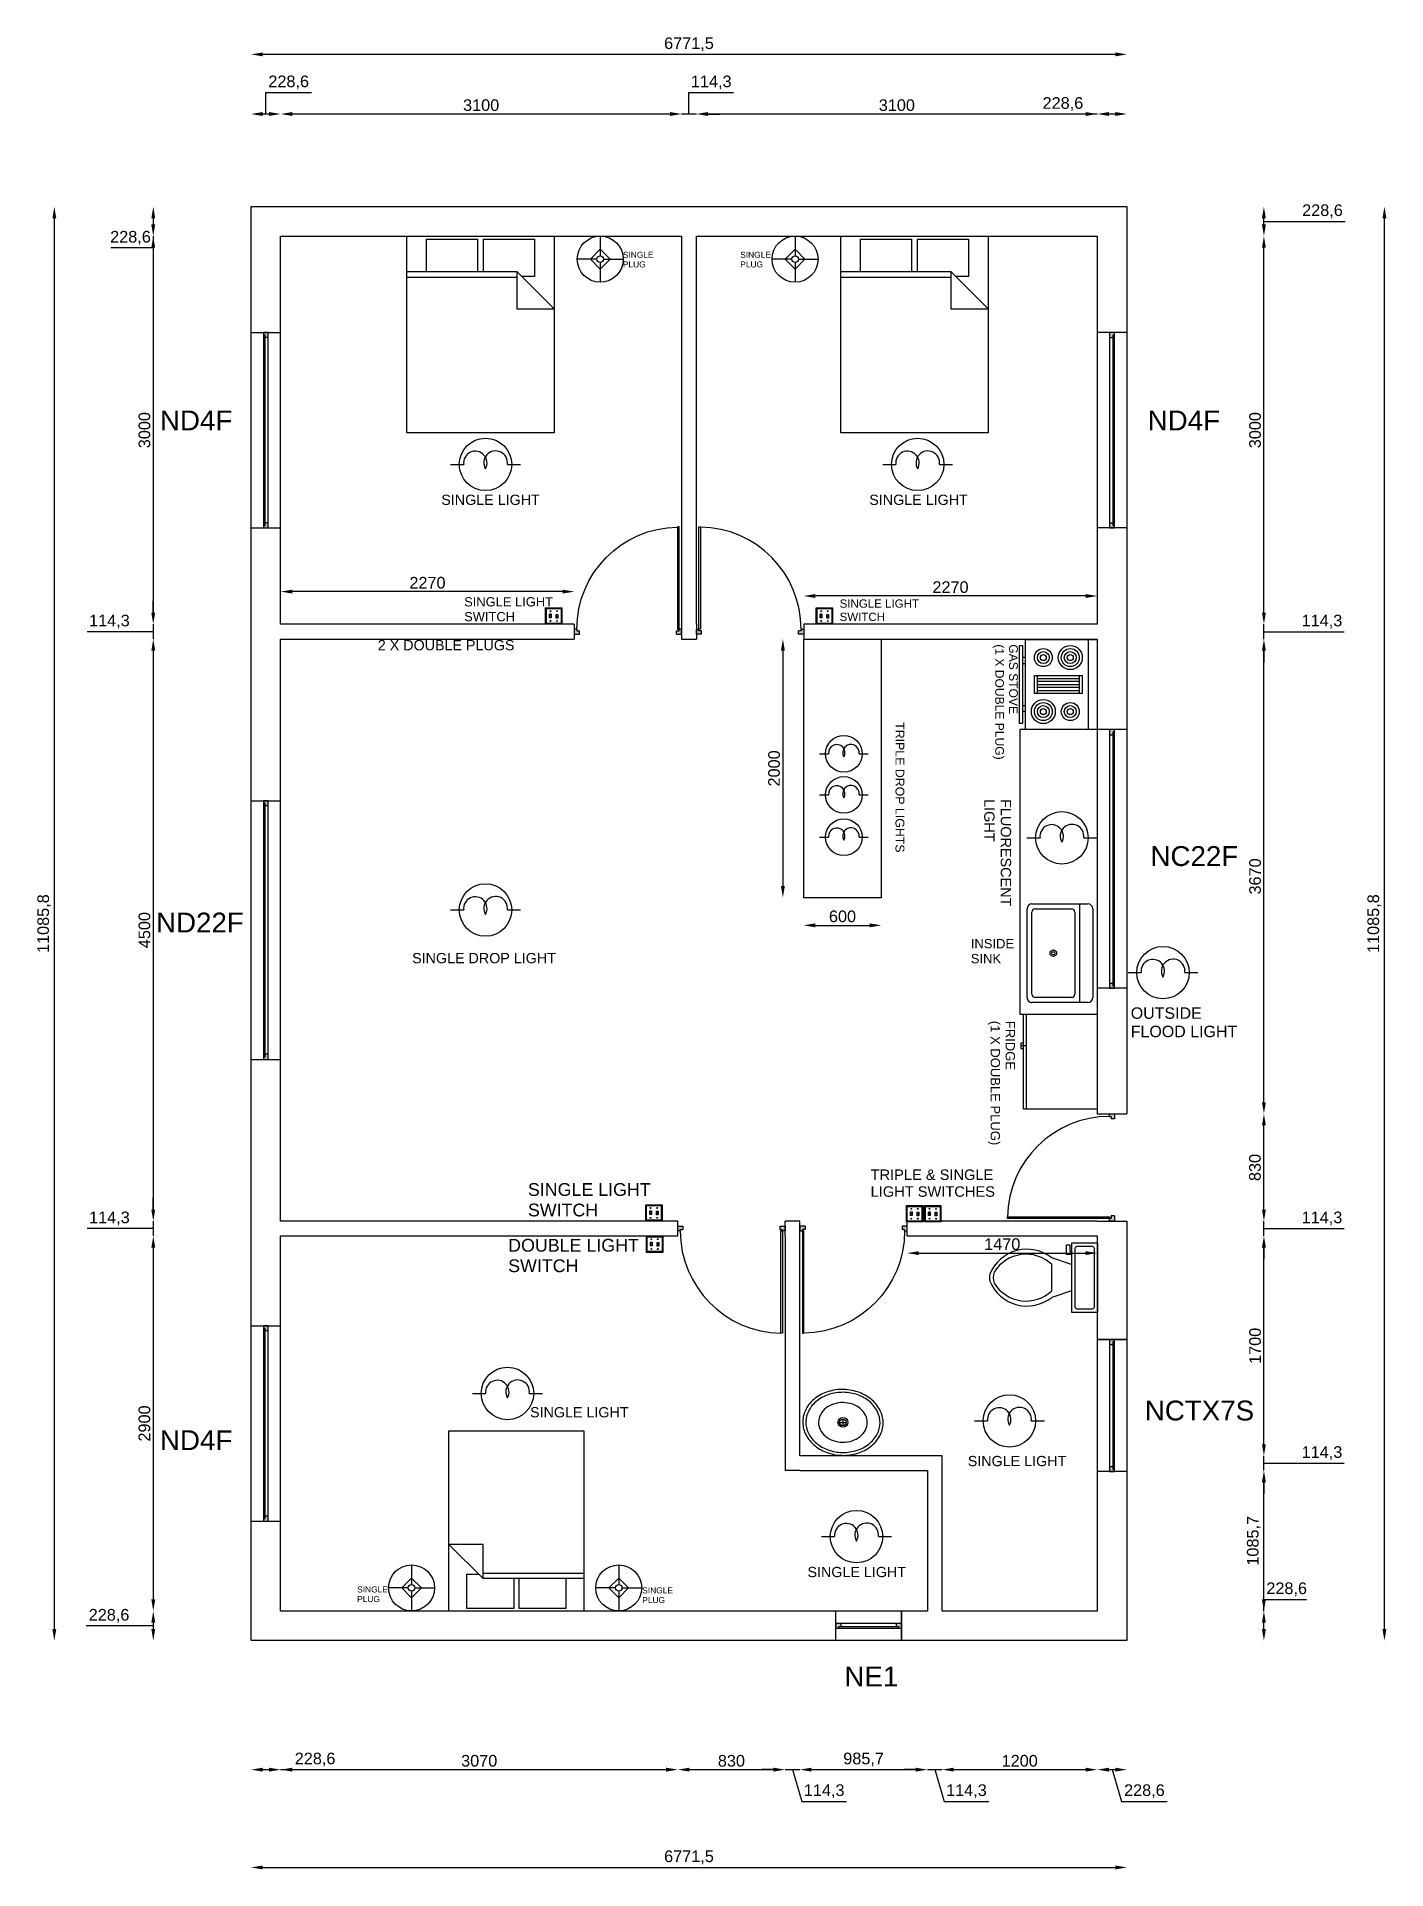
# Model space of a CAD drawing. Header units: millimetres. Extents: x 5556507 to 5811433, y 7824531 to 7923252.
# Drawn here: x 5651274 to 5661710, y 7835962 to 7850130 of the extents above; entities that cross this region are included whole.
import ezdxf

# ---------------------------------------------------------------- set-up
doc = ezdxf.new("R2010")
doc.units = ezdxf.units.MM
for name, color, linetype in [('blocks', 31, 'Continuous'), ('dimensions', 251, 'Continuous'), ('doors', 142, 'Continuous'), ('text', 8, 'Continuous'), ('wall', 7, 'Continuous'), ('windows', 22, 'Continuous')]:
    doc.layers.add(name, color=color, linetype=linetype)
doc.styles.get("Standard").update_dxf_attribs({"font": 'arial.ttf'})
doc.dimstyles.new('ISO-25', dxfattribs={"dimscale": 31, "dimtxt": 2.5, "dimasz": 2.5, "dimexe": 1.25, "dimexo": 0.625, "dimtad": 1, "dimtxsty": 'Standard', "dimcen": 2.5, "dimse1": 1, "dimse2": 1, "dimadec": 0, "dimazin": 0, "dimtfac": 1, "dimtmove": 0, "dimatfit": 3, "dimfxl": 1, "dimarcsym": 0})

msp = doc.modelspace()

# ---------------------------------------------------------------- texts
at = {"layer": 'text'}
for s, height, p in [('SINGLE', 46.3547, (5655806.874, 7848420.412)), ('PLUG', 46.3547, (5655806.874, 7848345.947)), ('SINGLE', 46.3547, (5656714.178, 7848420.412)), ('PLUG', 46.3547, (5656714.178, 7848345.947)), ('ND4F', 153.4078, (5652227.556, 7847086.538)), ('ND4F', 153.4078, (5659864.069, 7847086.538)), ('SINGLE LIGHT', 79.11516, (5654402.973, 7846510.212)), ('SINGLE LIGHT', 79.11516, (5657712.109, 7846510.212)), ('SINGLE LIGHT', 71.37298, (5654579.68, 7845725.321)), ('SINGLE LIGHT', 63.78807, (5657482.447, 7845715.378)), ('SWITCH', 71.373, (5654579.68, 7845610.667)), ('SWITCH', 63.7881, (5657482.447, 7845612.908)), ('2 X DOUBLE PLUGS', 79.11516, (5653912.095, 7845386.365)), ('NC22F', 153.4078, (5659885.951, 7843718.743)), ('ND22F', 153.4078, (5652197.422, 7843204.826)), ('INSIDE', 71.9687, (5658496.887, 7843082.324)), ('SINGLE DROP LIGHT', 79.11516, (5654177.597, 7842967.07)), ('SINK', 71.9687, (5658496.887, 7842966.713)), ('OUTSIDE', 88.3982, (5659733.456, 7842537.478)), ('FLOOD LIGHT', 88.39818, (5659733.456, 7842395.474)), ('TRIPLE & SINGLE', 80.94592, (5657722.261, 7841291.553)), ('SINGLE LIGHT', 98.63323, (5655072.623, 7841168.473)), ('LIGHT SWITCHES', 80.94592, (5657722.261, 7841161.521)), ('SWITCH', 98.6332, (5655072.623, 7841010.028)), ('DOUBLE LIGHT', 98.63323, (5654919.995, 7840737.484)), ('SWITCH', 98.6332, (5654919.995, 7840579.038)), ('SINGLE LIGHT', 79.11516, (5655089.168, 7839456.304)), ('NCTX7S', 153.4078, (5659842.188, 7839432.457)), ('ND4F', 153.4078, (5652227.556, 7839202.835)), ('SINGLE LIGHT', 79.11516, (5658473.329, 7839079.159)), ('SINGLE LIGHT', 79.11516, (5657234.236, 7838221.32)), ('SINGLE', 46.3547, (5653752.3, 7838102.654)), ('PLUG', 46.3547, (5653752.3, 7838028.189)), ('SINGLE', 46.3547, (5655956.693, 7838095.342)), ('PLUG', 46.3547, (5655956.693, 7838020.877)), ('NE1', 153.4078, (5657519.085, 7837376.79))]:
    msp.add_text(s, height=height, dxfattribs=at).set_placement(p)
for s, height, p in [('(1 X DOUBLE PLUG)', 66.80545, (5658685.934, 7845432.618)), ('GAS STOVE', 66.8054, (5658793.252, 7845432.618)), ('TRIPLE DROP LIGHTS', 68.34287, (5657914.699, 7844830.324)), ('LIGHT', 79.7969, (5658600.456, 7844236.237)), ('FLUORESCENT', 79.79687, (5658728.643, 7844236.237)), ('(1 X DOUBLE PLUG)', 72.05074, (5658650.3, 7842521.707)), ('FRIDGE', 72.0507, (5658766.043, 7842521.707))]:
    msp.add_text(s, height=height, rotation=270, dxfattribs=at).set_placement(p)

# ---------------------------------------------------------------- blocks, each defined once
blk = doc.blocks.new('D')
at = {"layer": 'doors'}
h = blk.add_hatch(color=256, dxfattribs=at)
h.dxf.hatch_style = 1
h.paths.add_polyline_path([(0, 19), (-20, 19), (-20, 7), (-40, 7), (-40, -19), (0, -19)])
h.paths.add_polyline_path([(-830, -19), (-790, -19), (-790, 7), (-810, 7), (-810, 19), (-830, 19)])
for p, q in [((-790, -19), (-790, 7)), ((-40, -19), (-40, 7))]:
    blk.add_line(p, q, dxfattribs=at)
blk.add_lwpolyline([(-810, 19), (-810, 809), (-798, 809), (-798, 19)], close=True, dxfattribs=at)
for points in [[(-790, -19), (-830, -19), (-830, 19), (-810, 19)], [(-790, 7), (-810, 7), (-810, 19)], [(-20, 19), (0, 19), (0, -19), (-40, -19)], [(-20, 19), (-20, 7), (-40, 7)]]:
    blk.add_lwpolyline(points, dxfattribs=at)
blk.add_arc((-810, 19), 790, 0, 89.1298, dxfattribs=at)
blk = doc.blocks.new('*D162')
at = {"layer": 'Defpoints', "color": 0, "transparency": 16777216}
for p in [(5653161, 7837959), (5652932, 7837730), (5653161, 7836733)]:
    blk.add_point(p, dxfattribs=at)
at = {"layer": 'dimensions', "color": 0, "lineweight": -2, "transparency": 16777216}
for p, q in [((5653022, 7836733), (5653071, 7836733)), ((5653161, 7836733), (5653603, 7836733))]:
    blk.add_line(p, q, dxfattribs=at)
at = {"layer": 'dimensions', "color": 0, "transparency": 16777216}
for points in [[(5653022, 7836748), (5653022, 7836718), (5652932, 7836733)], [(5653071, 7836748), (5653071, 7836718), (5653161, 7836733)]]:
    blk.add_solid(points, dxfattribs=at)
at = {"layer": 'dimensions', "color": 0, "transparency": 16777216, "insert": (5653427, 7836811), "char_height": 90, "attachment_point": 5}
blk.add_mtext('228,6', dxfattribs=at)
blk = doc.blocks.new('*D163')
at = {"layer": 'Defpoints', "color": 0, "transparency": 16777216}
for p in [(5656231, 7840859), (5653161, 7837959), (5656231, 7836733)]:
    blk.add_point(p, dxfattribs=at)
at = {"layer": 'dimensions', "color": 0, "lineweight": -2, "transparency": 16777216}
blk.add_line((5653251, 7836733), (5656141, 7836733), dxfattribs=at)
at = {"layer": 'dimensions', "color": 0, "transparency": 16777216}
for points in [[(5653251, 7836748), (5653251, 7836718), (5653161, 7836733)], [(5656141, 7836748), (5656141, 7836718), (5656231, 7836733)]]:
    blk.add_solid(points, dxfattribs=at)
at = {"layer": 'dimensions', "color": 0, "transparency": 16777216, "insert": (5654696, 7836801), "char_height": 90, "attachment_point": 5}
blk.add_mtext('3070', dxfattribs=at)
blk = doc.blocks.new('*D130')
at = {"layer": 'Defpoints', "color": 0, "transparency": 16777216}
for p in [(5656231, 7840859), (5657061, 7839045), (5657061, 7836733)]:
    blk.add_point(p, dxfattribs=at)
at = {"layer": 'dimensions', "color": 0, "lineweight": -2, "transparency": 16777216}
blk.add_line((5656321, 7836733), (5656971, 7836733), dxfattribs=at)
at = {"layer": 'dimensions', "color": 0, "transparency": 16777216}
for points in [[(5656321, 7836748), (5656321, 7836718), (5656231, 7836733)], [(5656971, 7836748), (5656971, 7836718), (5657061, 7836733)]]:
    blk.add_solid(points, dxfattribs=at)
at = {"layer": 'dimensions', "color": 0, "transparency": 16777216, "insert": (5656646, 7836801), "char_height": 90, "attachment_point": 5}
blk.add_mtext('830', dxfattribs=at)
blk = doc.blocks.new('*D131')
at = {"layer": 'Defpoints', "color": 0, "transparency": 16777216}
for p in [(5657061, 7839045), (5657175, 7839159), (5657175, 7836733)]:
    blk.add_point(p, dxfattribs=at)
at = {"layer": 'dimensions', "color": 0, "lineweight": -2, "transparency": 16777216}
for p, q in [((5656971, 7836733), (5656881, 7836733)), ((5657061, 7836733), (5657175, 7836733)), ((5657061, 7836733), (5657175, 7836733)), ((5657118, 7836733), (5657191, 7836488)), ((5657265, 7836733), (5657355, 7836733)), ((5657191, 7836488), (5657536, 7836488))]:
    blk.add_line(p, q, dxfattribs=at)
at = {"layer": 'dimensions', "color": 0, "transparency": 16777216}
for points in [[(5656971, 7836748), (5656971, 7836718), (5657061, 7836733)], [(5657265, 7836748), (5657265, 7836718), (5657175, 7836733)]]:
    blk.add_solid(points, dxfattribs=at)
at = {"layer": 'dimensions', "color": 0, "transparency": 16777216, "insert": (5657363, 7836566), "char_height": 90, "attachment_point": 5}
blk.add_mtext('114,3', dxfattribs=at)
blk = doc.blocks.new('*D132')
at = {"layer": 'Defpoints', "color": 0, "transparency": 16777216}
for p in [(5657175, 7839159), (5658161, 7837959), (5658161, 7836733)]:
    blk.add_point(p, dxfattribs=at)
at = {"layer": 'dimensions', "color": 0, "lineweight": -2, "transparency": 16777216}
blk.add_line((5657265, 7836733), (5658071, 7836733), dxfattribs=at)
at = {"layer": 'dimensions', "color": 0, "transparency": 16777216}
for points in [[(5657265, 7836748), (5657265, 7836718), (5657175, 7836733)], [(5658071, 7836748), (5658071, 7836718), (5658161, 7836733)]]:
    blk.add_solid(points, dxfattribs=at)
at = {"layer": 'dimensions', "color": 0, "transparency": 16777216, "insert": (5657668, 7836811), "char_height": 90, "attachment_point": 5}
blk.add_mtext('985,7', dxfattribs=at)
blk = doc.blocks.new('*D133')
at = {"layer": 'Defpoints', "color": 0, "transparency": 16777216}
for p in [(5658161, 7837959), (5658275, 7837959), (5658275, 7836733)]:
    blk.add_point(p, dxfattribs=at)
at = {"layer": 'dimensions', "color": 0, "lineweight": -2, "transparency": 16777216}
for p, q in [((5658071, 7836733), (5657981, 7836733)), ((5658161, 7836733), (5658275, 7836733)), ((5658161, 7836733), (5658275, 7836733)), ((5658218, 7836733), (5658291, 7836488)), ((5658365, 7836733), (5658455, 7836733)), ((5658291, 7836488), (5658636, 7836488))]:
    blk.add_line(p, q, dxfattribs=at)
at = {"layer": 'dimensions', "color": 0, "transparency": 16777216}
for points in [[(5658071, 7836748), (5658071, 7836718), (5658161, 7836733)], [(5658365, 7836748), (5658365, 7836718), (5658275, 7836733)]]:
    blk.add_solid(points, dxfattribs=at)
at = {"layer": 'dimensions', "color": 0, "transparency": 16777216, "insert": (5658463, 7836566), "char_height": 90, "attachment_point": 5}
blk.add_mtext('114,3', dxfattribs=at)
blk = doc.blocks.new('*D134')
at = {"layer": 'Defpoints', "color": 0, "transparency": 16777216}
for p in [(5658275, 7837959), (5659475, 7837959), (5659475, 7836733)]:
    blk.add_point(p, dxfattribs=at)
at = {"layer": 'dimensions', "color": 0, "lineweight": -2, "transparency": 16777216}
blk.add_line((5658365, 7836733), (5659385, 7836733), dxfattribs=at)
at = {"layer": 'dimensions', "color": 0, "transparency": 16777216}
for points in [[(5658365, 7836748), (5658365, 7836718), (5658275, 7836733)], [(5659385, 7836748), (5659385, 7836718), (5659475, 7836733)]]:
    blk.add_solid(points, dxfattribs=at)
at = {"layer": 'dimensions', "color": 0, "transparency": 16777216, "insert": (5658875, 7836801), "char_height": 90, "attachment_point": 5}
blk.add_mtext('1200', dxfattribs=at)
blk = doc.blocks.new('*D128')
at = {"layer": 'Defpoints', "color": 0, "transparency": 16777216}
for p in [(5659475, 7837959), (5659704, 7837730), (5659704, 7836733)]:
    blk.add_point(p, dxfattribs=at)
at = {"layer": 'dimensions', "color": 0, "lineweight": -2, "transparency": 16777216}
for p, q in [((5659565, 7836733), (5659614, 7836733)), ((5659589, 7836733), (5659663, 7836488)), ((5659663, 7836488), (5660015, 7836488))]:
    blk.add_line(p, q, dxfattribs=at)
at = {"layer": 'dimensions', "color": 0, "transparency": 16777216}
for points in [[(5659565, 7836748), (5659565, 7836718), (5659475, 7836733)], [(5659614, 7836748), (5659614, 7836718), (5659704, 7836733)]]:
    blk.add_solid(points, dxfattribs=at)
at = {"layer": 'dimensions', "color": 0, "transparency": 16777216, "insert": (5659839, 7836566), "char_height": 90, "attachment_point": 5}
blk.add_mtext('228,6', dxfattribs=at)
blk = doc.blocks.new('*D129')
at = {"layer": 'Defpoints', "color": 0, "transparency": 16777216}
for p in [(5652932, 7837730), (5659704, 7837730), (5659704, 7835977)]:
    blk.add_point(p, dxfattribs=at)
at = {"layer": 'dimensions', "color": 0, "lineweight": -2, "transparency": 16777216}
blk.add_line((5653022, 7835977), (5659614, 7835977), dxfattribs=at)
at = {"layer": 'dimensions', "color": 0, "transparency": 16777216}
for points in [[(5653022, 7835992), (5653022, 7835962), (5652932, 7835977)], [(5659614, 7835992), (5659614, 7835962), (5659704, 7835977)]]:
    blk.add_solid(points, dxfattribs=at)
at = {"layer": 'dimensions', "color": 0, "transparency": 16777216, "insert": (5656318, 7836055), "char_height": 90, "attachment_point": 5}
blk.add_mtext('6771,5', dxfattribs=at)
blk = doc.blocks.new('*D135')
at = {"layer": 'Defpoints', "color": 0, "transparency": 16777216}
for p in [(5659475, 7837959), (5660763, 7837959), (5659704, 7837730)]:
    blk.add_point(p, dxfattribs=at)
at = {"layer": 'dimensions', "color": 0, "lineweight": -2, "transparency": 16777216}
for p, q in [((5660763, 7837959), (5660763, 7838049)), ((5660763, 7838049), (5661092, 7838049)), ((5660763, 7837820), (5660763, 7837869))]:
    blk.add_line(p, q, dxfattribs=at)
at = {"layer": 'dimensions', "color": 0, "transparency": 16777216}
for points in [[(5660748, 7837869), (5660778, 7837869), (5660763, 7837959)], [(5660748, 7837820), (5660778, 7837820), (5660763, 7837730)]]:
    blk.add_solid(points, dxfattribs=at)
at = {"layer": 'dimensions', "color": 0, "transparency": 16777216, "insert": (5660939, 7838127), "char_height": 90, "attachment_point": 5}
blk.add_mtext('228,6', dxfattribs=at)
blk = doc.blocks.new('*D136')
at = {"layer": 'Defpoints', "color": 0, "transparency": 16777216}
for p in [(5658161, 7839045), (5660763, 7839045), (5659475, 7837959)]:
    blk.add_point(p, dxfattribs=at)
at = {"layer": 'dimensions', "color": 0, "lineweight": -2, "transparency": 16777216}
blk.add_line((5660763, 7838049), (5660763, 7838955), dxfattribs=at)
at = {"layer": 'dimensions', "color": 0, "transparency": 16777216}
for points in [[(5660748, 7838955), (5660778, 7838955), (5660763, 7839045)], [(5660748, 7838049), (5660778, 7838049), (5660763, 7837959)]]:
    blk.add_solid(points, dxfattribs=at)
at = {"layer": 'dimensions', "color": 0, "transparency": 16777216, "insert": (5660685, 7838502), "char_height": 90, "attachment_point": 5, "rotation": 90}
blk.add_mtext('1085,7', dxfattribs=at)
blk = doc.blocks.new('*D137')
at = {"layer": 'Defpoints', "color": 0, "transparency": 16777216}
for p in [(5658161, 7839045), (5658275, 7839159), (5660763, 7839159)]:
    blk.add_point(p, dxfattribs=at)
at = {"layer": 'dimensions', "color": 0, "lineweight": -2, "transparency": 16777216}
for p, q in [((5660763, 7839249), (5660763, 7839339)), ((5660763, 7839045), (5660763, 7839159)), ((5660763, 7839045), (5660763, 7839159)), ((5660763, 7839102), (5661040, 7839102)), ((5661040, 7839102), (5661384, 7839102)), ((5660763, 7838955), (5660763, 7838865))]:
    blk.add_line(p, q, dxfattribs=at)
at = {"layer": 'dimensions', "color": 0, "transparency": 16777216}
for points in [[(5660748, 7839249), (5660778, 7839249), (5660763, 7839159)], [(5660748, 7838955), (5660778, 7838955), (5660763, 7839045)]]:
    blk.add_solid(points, dxfattribs=at)
at = {"layer": 'dimensions', "color": 0, "transparency": 16777216, "insert": (5661212, 7839180), "char_height": 90, "attachment_point": 5}
blk.add_mtext('114,3', dxfattribs=at)
blk = doc.blocks.new('*D138')
at = {"layer": 'Defpoints', "color": 0, "transparency": 16777216}
for p in [(5659475, 7840859), (5660763, 7840859), (5658275, 7839159)]:
    blk.add_point(p, dxfattribs=at)
at = {"layer": 'dimensions', "color": 0, "lineweight": -2, "transparency": 16777216}
blk.add_line((5660763, 7839249), (5660763, 7840769), dxfattribs=at)
at = {"layer": 'dimensions', "color": 0, "transparency": 16777216}
for points in [[(5660748, 7840769), (5660778, 7840769), (5660763, 7840859)], [(5660748, 7839249), (5660778, 7839249), (5660763, 7839159)]]:
    blk.add_solid(points, dxfattribs=at)
at = {"layer": 'dimensions', "color": 0, "transparency": 16777216, "insert": (5660695, 7840009), "char_height": 90, "attachment_point": 5, "rotation": 90}
blk.add_mtext('1700', dxfattribs=at)
blk = doc.blocks.new('*D139')
at = {"layer": 'Defpoints', "color": 0, "transparency": 16777216}
for p in [(5659704, 7840973), (5660763, 7840973), (5659475, 7840859)]:
    blk.add_point(p, dxfattribs=at)
at = {"layer": 'dimensions', "color": 0, "lineweight": -2, "transparency": 16777216}
for p, q in [((5660763, 7841063), (5660763, 7841153)), ((5660763, 7840859), (5660763, 7840973)), ((5660763, 7840859), (5660763, 7840973)), ((5660763, 7840916), (5661040, 7840916)), ((5661040, 7840916), (5661384, 7840916)), ((5660763, 7840769), (5660763, 7840679))]:
    blk.add_line(p, q, dxfattribs=at)
at = {"layer": 'dimensions', "color": 0, "transparency": 16777216}
for points in [[(5660748, 7841063), (5660778, 7841063), (5660763, 7840973)], [(5660748, 7840769), (5660778, 7840769), (5660763, 7840859)]]:
    blk.add_solid(points, dxfattribs=at)
at = {"layer": 'dimensions', "color": 0, "transparency": 16777216, "insert": (5661212, 7840994), "char_height": 90, "attachment_point": 5}
blk.add_mtext('114,3', dxfattribs=at)
blk = doc.blocks.new('*D140')
at = {"layer": 'Defpoints', "color": 0, "transparency": 16777216}
for p in [(5659704, 7841803), (5660763, 7841803), (5659704, 7840973)]:
    blk.add_point(p, dxfattribs=at)
at = {"layer": 'dimensions', "color": 0, "lineweight": -2, "transparency": 16777216}
blk.add_line((5660763, 7841063), (5660763, 7841713), dxfattribs=at)
at = {"layer": 'dimensions', "color": 0, "transparency": 16777216}
for points in [[(5660748, 7841713), (5660778, 7841713), (5660763, 7841803)], [(5660748, 7841063), (5660778, 7841063), (5660763, 7840973)]]:
    blk.add_solid(points, dxfattribs=at)
at = {"layer": 'dimensions', "color": 0, "transparency": 16777216, "insert": (5660694, 7841388), "char_height": 90, "attachment_point": 5, "rotation": 90}
blk.add_mtext('830', dxfattribs=at)
blk = doc.blocks.new('*D141')
at = {"layer": 'Defpoints', "color": 0, "transparency": 16777216}
for p in [(5659475, 7845473), (5660763, 7845473), (5659704, 7841803)]:
    blk.add_point(p, dxfattribs=at)
at = {"layer": 'dimensions', "color": 0, "lineweight": -2, "transparency": 16777216}
blk.add_line((5660763, 7841893), (5660763, 7845383), dxfattribs=at)
at = {"layer": 'dimensions', "color": 0, "transparency": 16777216}
for points in [[(5660748, 7845383), (5660778, 7845383), (5660763, 7845473)], [(5660748, 7841893), (5660778, 7841893), (5660763, 7841803)]]:
    blk.add_solid(points, dxfattribs=at)
at = {"layer": 'dimensions', "color": 0, "transparency": 16777216, "insert": (5660695, 7843638), "char_height": 90, "attachment_point": 5, "rotation": 90}
blk.add_mtext('3670', dxfattribs=at)
blk = doc.blocks.new('*D142')
at = {"layer": 'Defpoints', "color": 0, "transparency": 16777216}
for p in [(5659475, 7845588), (5660763, 7845588), (5659475, 7845473)]:
    blk.add_point(p, dxfattribs=at)
at = {"layer": 'dimensions', "color": 0, "lineweight": -2, "transparency": 16777216}
for p, q in [((5660763, 7845678), (5660763, 7845768)), ((5660763, 7845473), (5660763, 7845588)), ((5660763, 7845473), (5660763, 7845588)), ((5660763, 7845530), (5661040, 7845530)), ((5661040, 7845530), (5661384, 7845530)), ((5660763, 7845383), (5660763, 7845293))]:
    blk.add_line(p, q, dxfattribs=at)
at = {"layer": 'dimensions', "color": 0, "transparency": 16777216}
for points in [[(5660748, 7845678), (5660778, 7845678), (5660763, 7845588)], [(5660748, 7845383), (5660778, 7845383), (5660763, 7845473)]]:
    blk.add_solid(points, dxfattribs=at)
at = {"layer": 'dimensions', "color": 0, "transparency": 16777216, "insert": (5661212, 7845608), "char_height": 90, "attachment_point": 5}
blk.add_mtext('114,3', dxfattribs=at)
blk = doc.blocks.new('*D125')
at = {"layer": 'Defpoints', "color": 0, "transparency": 16777216}
for p in [(5659475, 7848588), (5660763, 7848588), (5659475, 7845588)]:
    blk.add_point(p, dxfattribs=at)
at = {"layer": 'dimensions', "color": 0, "lineweight": -2, "transparency": 16777216}
blk.add_line((5660763, 7845678), (5660763, 7848498), dxfattribs=at)
at = {"layer": 'dimensions', "color": 0, "transparency": 16777216}
for points in [[(5660748, 7848498), (5660778, 7848498), (5660763, 7848588)], [(5660748, 7845678), (5660778, 7845678), (5660763, 7845588)]]:
    blk.add_solid(points, dxfattribs=at)
at = {"layer": 'dimensions', "color": 0, "transparency": 16777216, "insert": (5660695, 7847088), "char_height": 90, "attachment_point": 5, "rotation": 90}
blk.add_mtext('3000', dxfattribs=at)
blk = doc.blocks.new('*D126')
at = {"layer": 'Defpoints', "color": 0, "transparency": 16777216}
for p in [(5659704, 7848816), (5660763, 7848816), (5659475, 7848588)]:
    blk.add_point(p, dxfattribs=at)
at = {"layer": 'dimensions', "color": 0, "lineweight": -2, "transparency": 16777216}
for p, q in [((5660763, 7848678), (5660763, 7848726)), ((5660763, 7848702), (5661040, 7848702)), ((5661040, 7848702), (5661392, 7848702))]:
    blk.add_line(p, q, dxfattribs=at)
at = {"layer": 'dimensions', "color": 0, "transparency": 16777216}
for points in [[(5660748, 7848726), (5660778, 7848726), (5660763, 7848816)], [(5660748, 7848678), (5660778, 7848678), (5660763, 7848588)]]:
    blk.add_solid(points, dxfattribs=at)
at = {"layer": 'dimensions', "color": 0, "transparency": 16777216, "insert": (5661216, 7848780), "char_height": 90, "attachment_point": 5}
blk.add_mtext('228,6', dxfattribs=at)
blk = doc.blocks.new('*D127')
at = {"layer": 'Defpoints', "color": 0, "transparency": 16777216}
for p in [(5659704, 7848816), (5661695, 7848816), (5659704, 7837730)]:
    blk.add_point(p, dxfattribs=at)
at = {"layer": 'dimensions', "color": 0, "lineweight": -2, "transparency": 16777216}
blk.add_line((5661695, 7837820), (5661695, 7848726), dxfattribs=at)
at = {"layer": 'dimensions', "color": 0, "transparency": 16777216}
for points in [[(5661680, 7848726), (5661710, 7848726), (5661695, 7848816)], [(5661680, 7837820), (5661710, 7837820), (5661695, 7837730)]]:
    blk.add_solid(points, dxfattribs=at)
at = {"layer": 'dimensions', "color": 0, "transparency": 16777216, "insert": (5661617, 7843273), "char_height": 90, "attachment_point": 5, "rotation": 90}
blk.add_mtext('11085,8', dxfattribs=at)
blk = doc.blocks.new('*D143')
at = {"layer": 'Defpoints', "color": 0, "transparency": 16777216}
for p in [(5658005, 7840859), (5659475, 7840859), (5659475, 7840726)]:
    blk.add_point(p, dxfattribs=at)
at = {"layer": 'dimensions', "color": 0, "lineweight": -2, "transparency": 16777216}
blk.add_line((5658095, 7840726), (5659385, 7840726), dxfattribs=at)
at = {"layer": 'dimensions', "color": 0, "transparency": 16777216}
for points in [[(5658095, 7840741), (5658095, 7840711), (5658005, 7840726)], [(5659385, 7840741), (5659385, 7840711), (5659475, 7840726)]]:
    blk.add_solid(points, dxfattribs=at)
at = {"layer": 'dimensions', "color": 0, "transparency": 16777216, "insert": (5658740, 7840795), "char_height": 90, "attachment_point": 5}
blk.add_mtext('1470', dxfattribs=at)
blk = doc.blocks.new('*D144')
at = {"layer": 'Defpoints', "color": 0, "transparency": 16777216}
for p in [(5659475, 7849532), (5659704, 7848816), (5659475, 7848588)]:
    blk.add_point(p, dxfattribs=at)
at = {"layer": 'dimensions', "color": 0, "lineweight": -2, "transparency": 16777216}
for p, q in [((5659475, 7849532), (5659033, 7849532)), ((5659614, 7849532), (5659565, 7849532))]:
    blk.add_line(p, q, dxfattribs=at)
at = {"layer": 'dimensions', "color": 0, "transparency": 16777216}
for points in [[(5659565, 7849547), (5659565, 7849517), (5659475, 7849532)], [(5659614, 7849547), (5659614, 7849517), (5659704, 7849532)]]:
    blk.add_solid(points, dxfattribs=at)
at = {"layer": 'dimensions', "color": 0, "transparency": 16777216, "insert": (5659209, 7849609), "char_height": 90, "attachment_point": 5}
blk.add_mtext('228,6', dxfattribs=at)
blk = doc.blocks.new('*D145')
at = {"layer": 'Defpoints', "color": 0, "transparency": 16777216}
for p in [(5656375, 7849532), (5656375, 7848588), (5659475, 7848588)]:
    blk.add_point(p, dxfattribs=at)
at = {"layer": 'dimensions', "color": 0, "lineweight": -2, "transparency": 16777216}
blk.add_line((5659385, 7849532), (5656465, 7849532), dxfattribs=at)
at = {"layer": 'dimensions', "color": 0, "transparency": 16777216}
for points in [[(5656465, 7849547), (5656465, 7849517), (5656375, 7849532)], [(5659385, 7849547), (5659385, 7849517), (5659475, 7849532)]]:
    blk.add_solid(points, dxfattribs=at)
at = {"layer": 'dimensions', "color": 0, "transparency": 16777216, "insert": (5657925, 7849600), "char_height": 90, "attachment_point": 5}
blk.add_mtext('3100', dxfattribs=at)
blk = doc.blocks.new('*D146')
at = {"layer": 'Defpoints', "color": 0, "transparency": 16777216}
for p in [(5656261, 7849532), (5656261, 7848588), (5656375, 7848588)]:
    blk.add_point(p, dxfattribs=at)
at = {"layer": 'dimensions', "color": 0, "lineweight": -2, "transparency": 16777216}
for p, q in [((5656318, 7849532), (5656318, 7849698)), ((5656318, 7849698), (5656662, 7849698)), ((5656171, 7849532), (5656081, 7849532)), ((5656375, 7849532), (5656261, 7849532)), ((5656375, 7849532), (5656261, 7849532)), ((5656465, 7849532), (5656555, 7849532))]:
    blk.add_line(p, q, dxfattribs=at)
at = {"layer": 'dimensions', "color": 0, "transparency": 16777216}
for points in [[(5656171, 7849547), (5656171, 7849517), (5656261, 7849532)], [(5656465, 7849547), (5656465, 7849517), (5656375, 7849532)]]:
    blk.add_solid(points, dxfattribs=at)
at = {"layer": 'dimensions', "color": 0, "transparency": 16777216, "insert": (5656490, 7849776), "char_height": 90, "attachment_point": 5}
blk.add_mtext('114,3', dxfattribs=at)
blk = doc.blocks.new('*D147')
at = {"layer": 'Defpoints', "color": 0, "transparency": 16777216}
for p in [(5653161, 7849532), (5653161, 7848588), (5656261, 7848588)]:
    blk.add_point(p, dxfattribs=at)
at = {"layer": 'dimensions', "color": 0, "lineweight": -2, "transparency": 16777216}
blk.add_line((5656171, 7849532), (5653251, 7849532), dxfattribs=at)
at = {"layer": 'dimensions', "color": 0, "transparency": 16777216}
for points in [[(5653251, 7849547), (5653251, 7849517), (5653161, 7849532)], [(5656171, 7849547), (5656171, 7849517), (5656261, 7849532)]]:
    blk.add_solid(points, dxfattribs=at)
at = {"layer": 'dimensions', "color": 0, "transparency": 16777216, "insert": (5654711, 7849600), "char_height": 90, "attachment_point": 5}
blk.add_mtext('3100', dxfattribs=at)
blk = doc.blocks.new('*D148')
at = {"layer": 'Defpoints', "color": 0, "transparency": 16777216}
for p in [(5652932, 7849532), (5652932, 7848816), (5653161, 7848588)]:
    blk.add_point(p, dxfattribs=at)
at = {"layer": 'dimensions', "color": 0, "lineweight": -2, "transparency": 16777216}
for p, q in [((5653046, 7849532), (5653046, 7849698)), ((5653046, 7849698), (5653399, 7849698)), ((5653071, 7849532), (5653022, 7849532))]:
    blk.add_line(p, q, dxfattribs=at)
at = {"layer": 'dimensions', "color": 0, "transparency": 16777216}
for points in [[(5653022, 7849547), (5653022, 7849517), (5652932, 7849532)], [(5653071, 7849547), (5653071, 7849517), (5653161, 7849532)]]:
    blk.add_solid(points, dxfattribs=at)
at = {"layer": 'dimensions', "color": 0, "transparency": 16777216, "insert": (5653223, 7849776), "char_height": 90, "attachment_point": 5}
blk.add_mtext('228,6', dxfattribs=at)
blk = doc.blocks.new('*D149')
at = {"layer": 'Defpoints', "color": 0, "transparency": 16777216}
for p in [(5657205, 7845806), (5657205, 7845588), (5659475, 7845588)]:
    blk.add_point(p, dxfattribs=at)
at = {"layer": 'dimensions', "color": 0, "lineweight": -2, "transparency": 16777216}
blk.add_line((5659385, 7845806), (5657295, 7845806), dxfattribs=at)
at = {"layer": 'dimensions', "color": 0, "transparency": 16777216}
for points in [[(5657295, 7845821), (5657295, 7845791), (5657205, 7845806)], [(5659385, 7845821), (5659385, 7845791), (5659475, 7845806)]]:
    blk.add_solid(points, dxfattribs=at)
at = {"layer": 'dimensions', "color": 0, "transparency": 16777216, "insert": (5658340, 7845874), "char_height": 90, "attachment_point": 5}
blk.add_mtext('2270', dxfattribs=at)
blk = doc.blocks.new('*D150')
at = {"layer": 'Defpoints', "color": 0, "transparency": 16777216}
for p in [(5653161, 7845840), (5653161, 7845588), (5655431, 7845588)]:
    blk.add_point(p, dxfattribs=at)
at = {"layer": 'dimensions', "color": 0, "lineweight": -2, "transparency": 16777216}
blk.add_line((5655341, 7845840), (5653251, 7845840), dxfattribs=at)
at = {"layer": 'dimensions', "color": 0, "transparency": 16777216}
for points in [[(5653251, 7845855), (5653251, 7845825), (5653161, 7845840)], [(5655341, 7845855), (5655341, 7845825), (5655431, 7845840)]]:
    blk.add_solid(points, dxfattribs=at)
at = {"layer": 'dimensions', "color": 0, "transparency": 16777216, "insert": (5654296, 7845908), "char_height": 90, "attachment_point": 5}
blk.add_mtext('2270', dxfattribs=at)
blk = doc.blocks.new('*D151')
at = {"layer": 'Defpoints', "color": 0, "transparency": 16777216}
for p in [(5652932, 7849993), (5652932, 7848816), (5659704, 7848816)]:
    blk.add_point(p, dxfattribs=at)
at = {"layer": 'dimensions', "color": 0, "lineweight": -2, "transparency": 16777216}
blk.add_line((5659614, 7849993), (5653022, 7849993), dxfattribs=at)
at = {"layer": 'dimensions', "color": 0, "transparency": 16777216}
for points in [[(5653022, 7850008), (5653022, 7849978), (5652932, 7849993)], [(5659614, 7850008), (5659614, 7849978), (5659704, 7849993)]]:
    blk.add_solid(points, dxfattribs=at)
at = {"layer": 'dimensions', "color": 0, "transparency": 16777216, "insert": (5656318, 7850071), "char_height": 90, "attachment_point": 5}
blk.add_mtext('6771,5', dxfattribs=at)
blk = doc.blocks.new('*D152')
at = {"layer": 'Defpoints', "color": 0, "transparency": 16777216}
for p in [(5652932, 7848816), (5652176, 7848588), (5653161, 7848588)]:
    blk.add_point(p, dxfattribs=at)
at = {"layer": 'dimensions', "color": 0, "lineweight": -2, "transparency": 16777216}
for p, q in [((5652176, 7848726), (5652176, 7848678)), ((5652176, 7848588), (5652176, 7848498)), ((5652176, 7848498), (5651847, 7848498))]:
    blk.add_line(p, q, dxfattribs=at)
at = {"layer": 'dimensions', "color": 0, "transparency": 16777216}
for points in [[(5652161, 7848726), (5652191, 7848726), (5652176, 7848816)], [(5652161, 7848678), (5652191, 7848678), (5652176, 7848588)]]:
    blk.add_solid(points, dxfattribs=at)
at = {"layer": 'dimensions', "color": 0, "transparency": 16777216, "insert": (5652000, 7848575), "char_height": 90, "attachment_point": 5}
blk.add_mtext('228,6', dxfattribs=at)
blk = doc.blocks.new('*D153')
at = {"layer": 'Defpoints', "color": 0, "transparency": 16777216}
for p in [(5653161, 7848588), (5652176, 7845588), (5653161, 7845588)]:
    blk.add_point(p, dxfattribs=at)
at = {"layer": 'dimensions', "color": 0, "lineweight": -2, "transparency": 16777216}
blk.add_line((5652176, 7848498), (5652176, 7845678), dxfattribs=at)
at = {"layer": 'dimensions', "color": 0, "transparency": 16777216}
for points in [[(5652161, 7848498), (5652191, 7848498), (5652176, 7848588)], [(5652161, 7845678), (5652191, 7845678), (5652176, 7845588)]]:
    blk.add_solid(points, dxfattribs=at)
at = {"layer": 'dimensions', "color": 0, "transparency": 16777216, "insert": (5652108, 7847088), "char_height": 90, "attachment_point": 5, "rotation": 90}
blk.add_mtext('3000', dxfattribs=at)
blk = doc.blocks.new('*D154')
at = {"layer": 'Defpoints', "color": 0, "transparency": 16777216}
for p in [(5653161, 7845588), (5652176, 7845473), (5653161, 7845473)]:
    blk.add_point(p, dxfattribs=at)
at = {"layer": 'dimensions', "color": 0, "lineweight": -2, "transparency": 16777216}
for p, q in [((5652176, 7845678), (5652176, 7845768)), ((5652176, 7845588), (5652176, 7845473)), ((5652176, 7845588), (5652176, 7845473)), ((5652010, 7845530), (5651665, 7845530)), ((5652176, 7845530), (5652010, 7845530)), ((5652176, 7845383), (5652176, 7845293))]:
    blk.add_line(p, q, dxfattribs=at)
at = {"layer": 'dimensions', "color": 0, "transparency": 16777216}
for points in [[(5652161, 7845678), (5652191, 7845678), (5652176, 7845588)], [(5652161, 7845383), (5652191, 7845383), (5652176, 7845473)]]:
    blk.add_solid(points, dxfattribs=at)
at = {"layer": 'dimensions', "color": 0, "transparency": 16777216, "insert": (5651837, 7845608), "char_height": 90, "attachment_point": 5}
blk.add_mtext('114,3', dxfattribs=at)
blk = doc.blocks.new('*D155')
at = {"layer": 'Defpoints', "color": 0, "transparency": 16777216}
for p in [(5653161, 7845473), (5652176, 7840973), (5653161, 7840973)]:
    blk.add_point(p, dxfattribs=at)
at = {"layer": 'dimensions', "color": 0, "lineweight": -2, "transparency": 16777216}
blk.add_line((5652176, 7845383), (5652176, 7841063), dxfattribs=at)
at = {"layer": 'dimensions', "color": 0, "transparency": 16777216}
for points in [[(5652161, 7845383), (5652191, 7845383), (5652176, 7845473)], [(5652161, 7841063), (5652191, 7841063), (5652176, 7840973)]]:
    blk.add_solid(points, dxfattribs=at)
at = {"layer": 'dimensions', "color": 0, "transparency": 16777216, "insert": (5652108, 7843223), "char_height": 90, "attachment_point": 5, "rotation": 90}
blk.add_mtext('4500', dxfattribs=at)
blk = doc.blocks.new('*D156')
at = {"layer": 'Defpoints', "color": 0, "transparency": 16777216}
for p in [(5653161, 7840973), (5652176, 7840859), (5653161, 7840859)]:
    blk.add_point(p, dxfattribs=at)
at = {"layer": 'dimensions', "color": 0, "lineweight": -2, "transparency": 16777216}
for p, q in [((5652176, 7841063), (5652176, 7841153)), ((5652010, 7840916), (5651665, 7840916)), ((5652176, 7840916), (5652010, 7840916)), ((5652176, 7840973), (5652176, 7840859)), ((5652176, 7840973), (5652176, 7840859)), ((5652176, 7840769), (5652176, 7840679))]:
    blk.add_line(p, q, dxfattribs=at)
at = {"layer": 'dimensions', "color": 0, "transparency": 16777216}
for points in [[(5652161, 7841063), (5652191, 7841063), (5652176, 7840973)], [(5652161, 7840769), (5652191, 7840769), (5652176, 7840859)]]:
    blk.add_solid(points, dxfattribs=at)
at = {"layer": 'dimensions', "color": 0, "transparency": 16777216, "insert": (5651837, 7840994), "char_height": 90, "attachment_point": 5}
blk.add_mtext('114,3', dxfattribs=at)
blk = doc.blocks.new('*D157')
at = {"layer": 'Defpoints', "color": 0, "transparency": 16777216}
for p in [(5653161, 7840859), (5652176, 7837959), (5653161, 7837959)]:
    blk.add_point(p, dxfattribs=at)
at = {"layer": 'dimensions', "color": 0, "lineweight": -2, "transparency": 16777216}
blk.add_line((5652176, 7840769), (5652176, 7838049), dxfattribs=at)
at = {"layer": 'dimensions', "color": 0, "transparency": 16777216}
for points in [[(5652161, 7840769), (5652191, 7840769), (5652176, 7840859)], [(5652161, 7838049), (5652191, 7838049), (5652176, 7837959)]]:
    blk.add_solid(points, dxfattribs=at)
at = {"layer": 'dimensions', "color": 0, "transparency": 16777216, "insert": (5652108, 7839409), "char_height": 90, "attachment_point": 5, "rotation": 90}
blk.add_mtext('2900', dxfattribs=at)
blk = doc.blocks.new('*D158')
at = {"layer": 'Defpoints', "color": 0, "transparency": 16777216}
for p in [(5653161, 7837959), (5652176, 7837730), (5652932, 7837730)]:
    blk.add_point(p, dxfattribs=at)
at = {"layer": 'dimensions', "color": 0, "lineweight": -2, "transparency": 16777216}
for p, q in [((5652010, 7837845), (5651658, 7837845)), ((5652176, 7837845), (5652010, 7837845)), ((5652176, 7837869), (5652176, 7837820))]:
    blk.add_line(p, q, dxfattribs=at)
at = {"layer": 'dimensions', "color": 0, "transparency": 16777216}
for points in [[(5652161, 7837869), (5652191, 7837869), (5652176, 7837959)], [(5652161, 7837820), (5652191, 7837820), (5652176, 7837730)]]:
    blk.add_solid(points, dxfattribs=at)
at = {"layer": 'dimensions', "color": 0, "transparency": 16777216, "insert": (5651834, 7837922), "char_height": 90, "attachment_point": 5}
blk.add_mtext('228,6', dxfattribs=at)
blk = doc.blocks.new('*D159')
at = {"layer": 'Defpoints', "color": 0, "transparency": 16777216}
for p in [(5652932, 7848816), (5651411, 7837730), (5652932, 7837730)]:
    blk.add_point(p, dxfattribs=at)
at = {"layer": 'dimensions', "color": 0, "lineweight": -2, "transparency": 16777216}
blk.add_line((5651411, 7848726), (5651411, 7837820), dxfattribs=at)
at = {"layer": 'dimensions', "color": 0, "transparency": 16777216}
for points in [[(5651396, 7848726), (5651426, 7848726), (5651411, 7848816)], [(5651396, 7837820), (5651426, 7837820), (5651411, 7837730)]]:
    blk.add_solid(points, dxfattribs=at)
at = {"layer": 'dimensions', "color": 0, "transparency": 16777216, "insert": (5651333, 7843273), "char_height": 90, "attachment_point": 5, "rotation": 90}
blk.add_mtext('11085,8', dxfattribs=at)
blk = doc.blocks.new('Toilet - top')
for p, q in [((9.5, -6), (9.5, -2)), ((-10, -8.5), (-8, -8.5)), ((-10, -9.5), (-10, -8.5)), ((-7, -9.5), (-10, -9.5)), ((-8, -8.5), (-8, -8)), ((-7, -8), (-7, -9.5)), ((-4, -8), (-6, -14)), ((4, -8), (6, -14)), ((4, -14), (-4, -14))]:
    blk.add_line(p, q)
blk.add_lwpolyline([(10.5, -8), (10.5, 0), (-10.5, 0), (-10.5, -8)], close=True)
for points in [[(-9.5, -2), (-9.5, -6)], [(8.5, -1), (-8.5, -1)], [(-8.5, -7), (8.5, -7)]]:
    blk.add_lwpolyline(points)
for centre, radius, start, end in [((-8.62, -1.88), 0.884, 81.8699, 188.1301), ((8.62, -1.88), 0.884, 351.8699, 98.1301), ((-8.62, -6.12), 0.884, 171.8699, 278.1301), ((8.62, -6.12), 0.884, 261.8699, 8.1301), ((3.52, -21.58), 12.17, 141.4691, 247.9714), ((4.2, -21.82), 11.33, 136.3677, 238.9468), ((-3.52, -21.58), 12.17, 292.0284, 38.5307), ((-4.2, -21.82), 11.33, 301.053, 43.6321), ((0, -27.88), 4, 245.7318, 294.2682), ((0, -29), 4, 254.8605, 285.1395)]:
    blk.add_arc(centre, radius, start, end)
blk = doc.blocks.new('Sink - Oval top')
for p, q in [((-1, 0), (1, 0)), ((0, 1), (0, -1))]:
    blk.add_line(p, q)
at = {"linetype": 'Continuous'}
for points in [[(-12.23, 0.39, 0.117634), (-11.46, -3.36, 0.104469), (-8.88, -6.8, 0.090016), (-5.08, -9.07, 0.08192), (-0.32, -10.02, 0.08192), (4.49, -9.38, 0.090016), (8.42, -7.36, 0.104469), (11.22, -4.09, 0.117634), (12.23, -0.39, 0.117634), (11.46, 3.36, 0.104469), (8.88, 6.8, 0.090016), (5.08, 9.07, 0.08192), (0.32, 10.02, 0.08192), (-4.49, 9.38, 0.090016), (-8.42, 7.36, 0.104469), (-11.22, 4.09, 0.117634)], [(-11.29, 0.16, 0.118622), (-10.52, -3.25, 0.104678), (-8.07, -6.36, 0.089562), (-4.54, -8.37, 0.081185), (-0.13, -9.15, 0.081185), (4.3, -8.49, 0.089562), (7.89, -6.58, 0.104678), (10.42, -3.55, 0.118622), (11.29, -0.16, 0.118622), (10.52, 3.25, 0.104678), (8.07, 6.36, 0.089562), (4.54, 8.37, 0.081185), (0.13, 9.15, 0.081185), (-4.3, 8.49, 0.089562), (-7.89, 6.58, 0.104678), (-10.42, 3.55, 0.118622)], [(-7.42, 0.08, 0.118283), (-6.91, -2.17, 0.104607), (-5.29, -4.21, 0.089718), (-2.97, -5.53, 0.081436), (-0.07, -6.04, 0.081436), (2.84, -5.59, 0.089718), (5.2, -4.33, 0.104607), (6.86, -2.32, 0.118283), (7.42, -0.08, 0.118283), (6.91, 2.17, 0.104607), (5.29, 4.21, 0.089718), (2.97, 5.53, 0.081436), (0.07, 6.04, 0.081436), (-2.84, 5.59, 0.089718), (-5.2, 4.33, 0.104607), (-6.86, 2.32, 0.118283)]]:
    blk.add_lwpolyline(points, format="xyb", close=True, dxfattribs=at)
for radius in [1.5, 1]:
    blk.add_circle((0, 0), radius)
blk = doc.blocks.new('Refrigerator-2 door - 36 in top')
for p, q in [((0, -26.999999), (36, -26.999999)), ((12, -26.999999), (12, -28.999999)), ((11, -27.999999), (11, -28.999999)), ((11, -28.999999), (13, -28.999999)), ((13, -28.999999), (13, -27.999999))]:
    blk.add_line(p, q)
blk.add_lwpolyline([(0, -27.999999), (0, 0), (36, 0), (36, -27.999999)], close=True)
blk = doc.blocks.new('Sink-single - 30 in top')
blk.add_line((-15, -3.999996), (15, -3.999996))
for points in [[(-13.5, 0), (13.5, 0)], [(-15, -18.499996), (-15, -1.5)], [(-12.5, -5.499996), (12.5, -5.499996)], [(15, -1.5), (15, -18.499996)], [(-13.5, -17.499996), (-13.5, -6.499996)], [(13.5, -6.499996), (13.5, -17.499996)], [(13.5, -19.999996), (-13.5, -19.999996)], [(12.5, -18.499996), (-12.5, -18.499996)]]:
    blk.add_lwpolyline(points)
for radius in [1, 0.5]:
    blk.add_circle((0, -11.999996), radius)
for centre, radius, start, end in [((-13.5, -1.5), 1.5, 90, 180), ((-12.5, -6.499996), 1, 90, 180), ((12.5, -6.499996), 1, 0, 90), ((13.5, -1.5), 1.5, 0, 90), ((-13.5, -18.499996), 1.5, 180, 270), ((-12.5, -17.499996), 1, 180, 270), ((12.5, -17.499996), 1, 270, 0), ((13.5, -18.499996), 1.5, 270, 0)]:
    blk.add_arc(centre, radius, start, end)
blk = doc.blocks.new('Range-Oven - 30 in top')
for p, q in [((0, -3), (30, -3)), ((12, -6), (18, -6)), ((13, -20), (13, -6)), ((14, -6), (14, -20)), ((15, -20), (15, -6)), ((16, -6), (16, -20)), ((17, -20), (17, -6)), ((6, -24), (6, -25)), ((8, -25), (8, -24)), ((18, -20), (12, -20)), ((22, -25), (22, -24)), ((24, -24), (24, -25))]:
    blk.add_line(p, q)
for points in [[(0, -24), (0, 0), (30, 0), (30, -24)], [(12, -21), (12, -5), (18, -5), (18, -21)], [(2, -26), (2, -25), (28, -25), (28, -26)]]:
    blk.add_lwpolyline(points, close=True)
for centre, radius in [((6, -9), 4), ((6, -9), 3), ((24, -9), 3), ((6, -9), 2), ((6, -9), 1), ((24, -9), 2), ((24, -9), 1), ((6, -18), 3), ((6, -18), 2), ((6, -18), 1), ((24, -18), 4), ((24, -18), 3), ((24, -18), 2), ((24, -18), 1)]:
    blk.add_circle(centre, radius)
blk = doc.blocks.new('*D160')
at = {"layer": 'Defpoints', "color": 0, "transparency": 16777216}
for p in [(5657205, 7845473), (5657044, 7843473), (5657205, 7843473)]:
    blk.add_point(p, dxfattribs=at)
at = {"layer": 'dimensions', "color": 0, "lineweight": -2, "transparency": 16777216}
blk.add_line((5657044, 7845383), (5657044, 7843563), dxfattribs=at)
at = {"layer": 'dimensions', "color": 0, "transparency": 16777216}
for points in [[(5657029, 7845383), (5657059, 7845383), (5657044, 7845473)], [(5657029, 7843563), (5657059, 7843563), (5657044, 7843473)]]:
    blk.add_solid(points, dxfattribs=at)
at = {"layer": 'dimensions', "color": 0, "transparency": 16777216, "insert": (5656976, 7844473), "char_height": 90, "attachment_point": 5, "rotation": 90}
blk.add_mtext('2000', dxfattribs=at)
blk = doc.blocks.new('*D161')
at = {"layer": 'Defpoints', "color": 0, "transparency": 16777216}
for p in [(5657205, 7843473), (5657805, 7843473), (5657805, 7843260)]:
    blk.add_point(p, dxfattribs=at)
at = {"layer": 'dimensions', "color": 0, "lineweight": -2, "transparency": 16777216}
blk.add_line((5657295, 7843260), (5657715, 7843260), dxfattribs=at)
at = {"layer": 'dimensions', "color": 0, "transparency": 16777216}
for points in [[(5657295, 7843275), (5657295, 7843245), (5657205, 7843260)], [(5657715, 7843275), (5657715, 7843245), (5657805, 7843260)]]:
    blk.add_solid(points, dxfattribs=at)
at = {"layer": 'dimensions', "color": 0, "transparency": 16777216, "insert": (5657505, 7843329), "char_height": 90, "attachment_point": 5}
blk.add_mtext('600', dxfattribs=at)
blk = doc.blocks.new('Bed - Queen')
at = {"linetype": 'Continuous'}
for p, q in [((0, -80.00003), (0, 0)), ((0, 0), (59.99999, 0)), ((59.99999, 0), (59.99999, -80.00003)), ((7.99999, -1.2), (28.79998, -1.2)), ((7.99999, -14.4), (7.99999, -1.2)), ((28.79998, -1.2), (28.79998, -14.4)), ((31.19999, -1.2), (51.99999, -1.2)), ((31.19999, -14.4), (31.19999, -1.2)), ((51.99999, -1.2), (51.99999, -16.4)), ((0, -14.4), (44.8, -14.4)), ((59.99999, -29.6), (44.8, -14.4)), ((44.8, -14.4), (44.8, -29.6)), ((44.8, -16.8), (0, -16.8)), ((51.99999, -16.4), (46.79936, -16.4)), ((44.8, -29.6), (59.99999, -29.6)), ((59.99999, -80.00003), (0, -80.00003))]:
    blk.add_line(p, q, dxfattribs=at)
blk = doc.blocks.new('Lamp - Table')
at = {"linetype": 'Continuous'}
for p, q in [((0, 7), (0, 1)), ((-1, 0), (-7, 0)), ((0, 3), (-3, 0)), ((-3, 0), (0, -3)), ((3, 0), (0, 3)), ((0, -3), (3, 0)), ((1, 0), (7, 0)), ((0, -1), (0, -7))]:
    blk.add_line(p, q, dxfattribs=at)
for radius in [7, 1]:
    blk.add_circle((0, 0), radius, dxfattribs=at)
blk = doc.blocks.new('Light Switch - Dual')
for p, q in [((-2.25, 4.75), (-2.5, 5)), ((-2.25, 0.25), (-2.5, 0)), ((-2.25, 4.75), (2.25, 4.75)), ((-2.25, 0.25), (-2.25, 4.75)), ((2.25, 0.25), (-2.25, 0.25)), ((-0.7854, 2.5), (-1.2183, 2.5)), ((-0.875, 4), (-1.125, 4)), ((-0.875, 1), (-1.125, 1)), ((0.7854, 2.5), (1.2182, 2.5)), ((0.875, 4), (1.125, 4)), ((0.875, 1), (1.125, 1)), ((2.25, 4.75), (2.5, 5)), ((2.25, 4.75), (2.25, 0.25)), ((2.25, 0.25), (2.5, 0))]:
    blk.add_line(p, q)
for points in [[(-2.5, 0), (-2.5, 5), (2.5, 5), (2.5, 0)], [(-0.78, 3.125), (-0.78, 2), (-1.22, 2), (-1.22, 3.125)], [(0.78, 1.875), (0.78, 3), (1.22, 3), (1.22, 1.875)]]:
    blk.add_lwpolyline(points, close=True)
for points in [[(-0.7818, 3), (-0.75, 3), (-0.75, 2), (-1.25, 2), (-1.25, 3), (-1.2219, 3)], [(0.7817, 2), (0.75, 2), (0.75, 3), (1.25, 3), (1.25, 2), (1.2219, 2)]]:
    blk.add_lwpolyline(points)
for centre in [(-1, 4), (-1, 1), (1, 4), (1, 1)]:
    blk.add_circle(centre, 0.125)
blk = doc.blocks.new('Lamp - Incandescent')
at = {"color": 7}
for p, q in [((0, 0), (0.075, 0)), ((0.325, 0), (0.4, 0))]:
    blk.add_line(p, q, dxfattribs=at)
blk.add_circle((0.2, 0), 0.15, dxfattribs=at)
for centre, radius, start, end in [((0.141667, 0.008333), 0.067185, 330.2551, 187.125), ((0.258088, 0.009558), 0.067591, 351.8699, 210.75)]:
    blk.add_arc(centre, radius, start, end, dxfattribs=at)

# ---------------------------------------------------------------- dimensions: what is measured, and where the dimension line sits
at = {"layer": 'dimensions'}
for base, p1, p2, override, picture, middle in [((5652932.191, 7849993.269), (5659703.691, 7848816.186), (5652932.191, 7848816.186), {"dimscale": 36, "dimtoh": 1}, '*D151', (5656317.941, 7850070.991)), ((5652932.191, 7849531.764), (5653160.791, 7848587.586), (5652932.191, 7848816.186), {"dimscale": 36, "dimtoh": 1, "dimtmove": 1}, '*D148', (5653068.991, 7849776.179)), ((5656260.791, 7849531.764), (5656375.091, 7848587.586), (5656260.791, 7848587.586), {"dimscale": 36, "dimtoh": 1, "dimtmove": 1}, '*D146', (5656340.441, 7849776.179)), ((5659475.091, 7849531.764), (5659703.691, 7848816.186), (5659475.091, 7848587.586), {"dimscale": 36, "dimtoh": 1}, '*D144', (5659209.082, 7849609.485)), ((5653160.791, 7849531.764), (5656260.791, 7848587.586), (5653160.791, 7848587.586), {"dimscale": 36, "dimtoh": 1, "dimtmove": 1}, '*D147', (5654710.791, 7849600.215)), ((5656375.091, 7849531.764), (5659475.091, 7848587.586), (5656375.091, 7848587.586), {"dimscale": 36, "dimtoh": 1, "dimtmove": 1}, '*D145', (5657925.091, 7849600.215)), ((5653160.791, 7845839.72), (5655430.791, 7845587.586), (5653160.791, 7845587.586), {"dimscale": 36, "dimtoh": 1}, '*D150', (5654295.791, 7845908.172)), ((5657205.091, 7845805.951), (5659475.091, 7845587.586), (5657205.091, 7845587.586), {"dimscale": 36, "dimtoh": 1}, '*D149', (5658340.091, 7845874.403)), ((5657805.091, 7843260.148), (5657205.091, 7843473.286), (5657805.091, 7843473.286), {"dimscale": 36, "dimtoh": 1}, '*D161', (5657505.091, 7843328.6)), ((5656230.791, 7836732.806), (5653160.791, 7837958.986), (5656230.791, 7840858.986), {"dimscale": 36, "dimtmove": 1}, '*D163', (5654695.791, 7836801.257)), ((5657060.791, 7836732.806), (5656230.791, 7840858.986), (5657060.791, 7839044.686), {"dimscale": 36, "dimtmove": 1}, '*D130', (5656645.791, 7836801.288)), ((5659475.091, 7840726.463), (5658005.091, 7840858.986), (5659475.091, 7840858.986), {"dimscale": 36, "dimtoh": 1}, '*D143', (5658740.091, 7840794.914)), ((5657175.091, 7836732.806), (5657060.791, 7839044.686), (5657175.091, 7839158.986), {"dimscale": 36, "dimtmove": 1}, '*D131', (5657213.766, 7836566.112)), ((5658160.791, 7836732.806), (5657175.091, 7839158.986), (5658160.791, 7837958.986), {"dimscale": 36, "dimtmove": 1}, '*D132', (5657667.941, 7836810.528)), ((5653160.791, 7836732.806), (5652932.191, 7837730.386), (5653160.791, 7837958.986), {"dimscale": 36}, '*D162', (5653426.801, 7836810.528)), ((5658275.091, 7836732.806), (5658160.791, 7837958.986), (5658275.091, 7837958.986), {"dimscale": 36, "dimtmove": 1}, '*D133', (5658313.766, 7836566.112)), ((5659475.091, 7836732.806), (5658275.091, 7837958.986), (5659475.091, 7837958.986), {"dimscale": 36, "dimtmove": 1}, '*D134', (5658875.091, 7836801.257)), ((5659703.691, 7836732.806), (5659475.091, 7837958.986), (5659703.691, 7837730.386), {"dimscale": 36, "dimtmove": 1}, '*D128', (5659685.216, 7836566.112)), ((5659703.691, 7835977.262), (5652932.191, 7837730.386), (5659703.691, 7837730.386), {"dimscale": 36}, '*D129', (5656317.941, 7836054.984))]:
    dim = msp.add_linear_dim(base=base, p1=p1, p2=p2, dimstyle='ISO-25', override=override, dxfattribs=at)
    dim.commit()
    dim.dimension.update_dxf_attribs({"geometry": picture, "text_midpoint": middle})
for base, p1, p2, override, picture, middle in [((5651411.172, 7837730.386), (5652932.191, 7848816.186), (5652932.191, 7837730.386), {"dimscale": 36, "dimtoh": 1}, '*D159', (5651333.451, 7843273.286)), ((5652176.308, 7848587.586), (5652932.191, 7848816.186), (5653160.791, 7848587.586), {"dimscale": 36, "dimtoh": 1}, '*D152', (5652000.299, 7848575.308)), ((5660762.976, 7848816.186), (5659475.091, 7848587.586), (5659703.691, 7848816.186), {"dimscale": 36, "dimtoh": 1, "dimtmove": 1}, '*D126', (5661062.613, 7848779.608)), ((5661694.699, 7848816.186), (5659703.691, 7837730.386), (5659703.691, 7848816.186), {"dimscale": 36, "dimtoh": 1}, '*D127', (5661616.978, 7843273.286)), ((5652176.308, 7845587.586), (5653160.791, 7848587.586), (5653160.791, 7845587.586), {"dimscale": 36, "dimtoh": 1, "dimtmove": 1}, '*D153', (5652107.857, 7847087.586)), ((5660762.976, 7848587.586), (5659475.091, 7845587.586), (5659475.091, 7848587.586), {"dimscale": 36, "dimtoh": 1, "dimtmove": 1}, '*D125', (5660694.525, 7847087.586)), ((5652176.308, 7845473.286), (5653160.791, 7845587.586), (5653160.791, 7845473.286), {"dimscale": 36, "dimtoh": 1, "dimtmove": 1}, '*D154', (5651987.115, 7845608.158)), ((5660762.976, 7845587.586), (5659475.091, 7845473.286), (5659475.091, 7845587.586), {"dimscale": 36, "dimtoh": 1, "dimtmove": 1}, '*D142', (5661062.613, 7845608.158)), ((5652176.308, 7840973.286), (5653160.791, 7845473.286), (5653160.791, 7840973.286), {"dimscale": 36, "dimtoh": 1, "dimtmove": 1}, '*D155', (5652107.857, 7843223.286)), ((5657044.434, 7843473.286), (5657205.091, 7845473.286), (5657205.091, 7843473.286), {"dimscale": 36, "dimtoh": 1}, '*D160', (5656975.982, 7844473.286)), ((5660762.976, 7845473.286), (5659703.691, 7841803.286), (5659475.091, 7845473.286), {"dimscale": 36, "dimtoh": 1, "dimtmove": 1}, '*D141', (5660694.525, 7843638.286)), ((5660762.976, 7841803.286), (5659703.691, 7840973.286), (5659703.691, 7841803.286), {"dimscale": 36, "dimtoh": 1, "dimtmove": 1}, '*D140', (5660694.494, 7841388.286)), ((5652176.308, 7840858.986), (5653160.791, 7840973.286), (5653160.791, 7840858.986), {"dimscale": 36, "dimtoh": 1, "dimtmove": 1}, '*D156', (5651987.115, 7840993.858)), ((5660762.976, 7840973.286), (5659475.091, 7840858.986), (5659703.691, 7840973.286), {"dimscale": 36, "dimtoh": 1, "dimtmove": 1}, '*D139', (5661062.613, 7840993.858)), ((5652176.308, 7837958.986), (5653160.791, 7840858.986), (5653160.791, 7837958.986), {"dimscale": 36, "dimtoh": 1, "dimtmove": 1}, '*D157', (5652107.826, 7839408.986)), ((5660762.976, 7840858.986), (5658275.091, 7839158.986), (5659475.091, 7840858.986), {"dimscale": 36, "dimtoh": 1, "dimtmove": 1}, '*D138', (5660694.525, 7840008.986)), ((5660762.976, 7839158.986), (5658160.791, 7839044.686), (5658275.091, 7839158.986), {"dimscale": 36, "dimtoh": 1, "dimtmove": 1}, '*D137', (5661062.613, 7839179.558)), ((5660762.976, 7839044.686), (5659475.091, 7837958.986), (5658160.791, 7839044.686), {"dimscale": 36, "dimtoh": 1, "dimtmove": 1}, '*D136', (5660685.254, 7838501.836)), ((5660762.976, 7837958.986), (5659703.691, 7837730.386), (5659475.091, 7837958.986), {"dimscale": 36, "dimtoh": 1}, '*D135', (5660938.986, 7838126.708)), ((5652176.308, 7837730.386), (5653160.791, 7837958.986), (5652932.191, 7837730.386), {"dimscale": 36, "dimtoh": 1, "dimtmove": 1}, '*D158', (5651987.115, 7837922.408))]:
    dim = msp.add_linear_dim(base=base, p1=p1, p2=p2, angle=90, dimstyle='ISO-25', override=override, dxfattribs=at)
    dim.commit()
    dim.dimension.update_dxf_attribs({"geometry": picture, "text_midpoint": middle})

# ---------------------------------------------------------------- hatches: boundary and pattern name
at = {"layer": 'windows'}
h = msp.add_hatch(color=256, dxfattribs=at)
h.dxf.hatch_style = 1
h.paths.add_polyline_path([(5653065.491, 7846372.086), (5653040.091, 7846372.086), (5653040.091, 7846352.086), (5653027.491, 7846352.086), (5653027.491, 7846332.086), (5653065.491, 7846332.086)])
h.paths.add_polyline_path([(5653040.091, 7847823.086), (5653040.091, 7847803.086), (5653065.491, 7847803.086), (5653065.491, 7847843.086), (5653027.491, 7847843.086), (5653027.491, 7847823.086)])
h = msp.add_hatch(color=256, dxfattribs=at)
h.dxf.hatch_style = 1
h.paths.add_polyline_path([(5659570.391, 7847803.086), (5659595.791, 7847803.086), (5659595.791, 7847823.086), (5659608.391, 7847823.086), (5659608.391, 7847843.086), (5659570.391, 7847843.086)])
h.paths.add_polyline_path([(5659595.791, 7846352.086), (5659595.791, 7846372.086), (5659570.391, 7846372.086), (5659570.391, 7846332.086), (5659608.391, 7846332.086), (5659608.391, 7846352.086)])
h = msp.add_hatch(color=256, dxfattribs=at)
h.dxf.hatch_style = 1
h.paths.add_polyline_path([(5659570.391, 7842813.286), (5659570.391, 7842773.286), (5659608.391, 7842773.286), (5659608.391, 7842793.286), (5659595.791, 7842793.286), (5659595.791, 7842813.286)])
h.paths.add_polyline_path([(5659570.391, 7844733.286), (5659595.791, 7844733.286), (5659595.791, 7844753.286), (5659608.391, 7844753.286), (5659608.391, 7844773.286), (5659570.391, 7844773.286)])
h = msp.add_hatch(color=256, dxfattribs=at)
h.dxf.hatch_style = 1
h.paths.add_polyline_path([(5653065.491, 7844223.286), (5653027.491, 7844223.286), (5653027.491, 7844203.286), (5653040.091, 7844203.286), (5653040.091, 7844183.286), (5653065.491, 7844183.286)])
h.paths.add_polyline_path([(5653065.491, 7842263.286), (5653040.091, 7842263.286), (5653040.091, 7842243.286), (5653027.491, 7842243.286), (5653027.491, 7842223.286), (5653065.491, 7842223.286)])
h = msp.add_hatch(color=256, dxfattribs=at)
h.dxf.hatch_style = 1
h.paths.add_polyline_path([(5653065.491, 7838693.486), (5653040.091, 7838693.486), (5653040.091, 7838673.486), (5653027.491, 7838673.486), (5653027.491, 7838653.486), (5653065.491, 7838653.486)])
h.paths.add_polyline_path([(5653040.091, 7840144.486), (5653040.091, 7840124.486), (5653065.491, 7840124.486), (5653065.491, 7840164.486), (5653027.491, 7840164.486), (5653027.491, 7840144.486)])
h = msp.add_hatch(color=256, dxfattribs=at)
h.dxf.hatch_style = 1
h.paths.add_polyline_path([(5659608.391, 7840058.986), (5659608.391, 7840038.986), (5659595.791, 7840038.986), (5659595.791, 7840018.986), (5659570.391, 7840018.986), (5659570.391, 7840058.986)])
h.paths.add_polyline_path([(5659608.391, 7839056.986), (5659608.391, 7839036.986), (5659570.391, 7839036.986), (5659570.391, 7839076.986), (5659595.791, 7839076.986), (5659595.791, 7839056.986)])
h = msp.add_hatch(color=256, dxfattribs=at)
h.dxf.hatch_style = 1
h.paths.add_polyline_path([(5657472.791, 7837825.686), (5657452.791, 7837825.686), (5657452.791, 7837863.686), (5657492.791, 7837863.686), (5657492.791, 7837838.286), (5657472.791, 7837838.286)])
h.paths.add_polyline_path([(5657960.791, 7837825.686), (5657940.791, 7837825.686), (5657940.791, 7837838.286), (5657920.791, 7837838.286), (5657920.791, 7837863.686), (5657960.791, 7837863.686)])

# ---------------------------------------------------------------- linework, layer by layer
at = {"layer": 'blocks'}
for p, q in [((5657205.091, 7843473.286), (5657205.091, 7845473.286)), ((5657805.091, 7845473.286), (5657805.091, 7843473.286)), ((5659475.091, 7844773.286), (5658875.091, 7844773.286)), ((5658875.091, 7844773.286), (5658875.091, 7842573.286)), ((5657805.091, 7843473.286), (5657205.091, 7843473.286)), ((5658875.091, 7842573.286), (5659475.091, 7842573.286))]:
    msp.add_line(p, q, dxfattribs=at)
at = {"layer": 'wall'}
for p, q in [((5652932.191, 7837730.386), (5652932.191, 7848816.186)), ((5652932.191, 7848816.186), (5659703.691, 7848816.186)), ((5659703.691, 7848816.186), (5659703.691, 7841803.286)), ((5653160.791, 7848587.586), (5656260.791, 7848587.586)), ((5653160.791, 7845587.586), (5653160.791, 7848587.586)), ((5656260.791, 7848587.586), (5656260.791, 7845587.586)), ((5656375.091, 7848587.586), (5659475.091, 7848587.586)), ((5656375.091, 7845587.586), (5656375.091, 7848587.586)), ((5659475.091, 7848587.586), (5659475.091, 7845587.586)), ((5655430.791, 7845587.586), (5653160.791, 7845587.586)), ((5655430.791, 7845587.586), (5655430.791, 7845473.286)), ((5656260.791, 7845587.586), (5656260.791, 7845473.286)), ((5656375.091, 7845587.586), (5656375.091, 7845473.286)), ((5659475.091, 7845587.586), (5657205.091, 7845587.586)), ((5657205.091, 7845587.586), (5657205.091, 7845473.286)), ((5653160.791, 7845473.286), (5655430.791, 7845473.286)), ((5653160.791, 7840973.286), (5653160.791, 7845473.286)), ((5656260.791, 7845473.286), (5656375.091, 7845473.286)), ((5657205.091, 7845473.286), (5659475.091, 7845473.286)), ((5659475.091, 7845473.286), (5659475.091, 7841803.286)), ((5659475.091, 7841803.286), (5659703.691, 7841803.286)), ((5656230.791, 7840973.286), (5653160.791, 7840973.286)), ((5656230.791, 7840858.986), (5656230.791, 7840973.286)), ((5657175.091, 7840973.286), (5657060.791, 7840973.286)), ((5657060.791, 7840858.986), (5657060.791, 7840973.286)), ((5657175.091, 7840858.986), (5657175.091, 7840973.286)), ((5659475.091, 7840973.286), (5658005.091, 7840973.286)), ((5658005.091, 7840858.986), (5658005.091, 7840973.286)), ((5659475.091, 7840973.286), (5659703.691, 7840973.286)), ((5659703.691, 7840973.286), (5659703.691, 7837730.386)), ((5653160.791, 7840858.986), (5656230.791, 7840858.986)), ((5653160.791, 7837958.986), (5653160.791, 7840858.986)), ((5657060.791, 7840858.986), (5657060.791, 7839044.686)), ((5657175.091, 7839158.986), (5657175.091, 7840858.986)), ((5658005.091, 7840858.986), (5659475.091, 7840858.986)), ((5659475.091, 7840858.986), (5659475.091, 7837958.986)), ((5657175.091, 7839044.686), (5657060.791, 7839044.686)), ((5658275.091, 7839158.986), (5657175.091, 7839158.986)), ((5657175.091, 7839044.686), (5658160.791, 7839044.686)), ((5658160.791, 7839044.686), (5658160.791, 7837958.986)), ((5658275.091, 7839044.686), (5658275.091, 7839158.986)), ((5658275.091, 7837958.986), (5658275.091, 7839044.686)), ((5657060.791, 7837958.986), (5653160.791, 7837958.986)), ((5657175.091, 7837958.986), (5657060.791, 7837958.986)), ((5658160.791, 7837958.986), (5657175.091, 7837958.986)), ((5659475.091, 7837958.986), (5658275.091, 7837958.986)), ((5659703.691, 7837730.386), (5652932.191, 7837730.386))]:
    msp.add_line(p, q, dxfattribs=at)
at = {"layer": 'windows'}
for p, q in [((5652932.191, 7847843.086), (5653160.791, 7847843.086)), ((5659703.691, 7847843.086), (5659475.091, 7847843.086)), ((5653065.491, 7847803.086), (5653040.091, 7847803.086)), ((5659570.391, 7847803.086), (5659595.791, 7847803.086)), ((5653027.491, 7847087.586), (5653040.091, 7847087.586)), ((5659608.391, 7847087.586), (5659595.791, 7847087.586)), ((5652932.191, 7846332.086), (5653160.791, 7846332.086)), ((5653065.491, 7846372.086), (5653040.091, 7846372.086)), ((5659703.691, 7846332.086), (5659475.091, 7846332.086)), ((5659570.391, 7846372.086), (5659595.791, 7846372.086)), ((5659703.691, 7844773.286), (5659475.091, 7844773.286)), ((5659570.391, 7844733.286), (5659595.791, 7844733.286)), ((5652932.191, 7844223.286), (5653160.791, 7844223.286)), ((5653065.491, 7844183.286), (5653040.091, 7844183.286)), ((5659608.391, 7843773.286), (5659595.791, 7843773.286)), ((5653027.491, 7843223.286), (5653040.091, 7843223.286)), ((5659703.691, 7842773.286), (5659475.091, 7842773.286)), ((5659570.391, 7842813.286), (5659595.791, 7842813.286)), ((5652932.191, 7842223.286), (5653160.791, 7842223.286)), ((5653065.491, 7842263.286), (5653040.091, 7842263.286)), ((5652932.191, 7840164.486), (5653160.791, 7840164.486)), ((5653065.491, 7840124.486), (5653040.091, 7840124.486)), ((5659475.091, 7840058.986), (5659703.691, 7840058.986)), ((5659703.691, 7840058.986), (5659475.091, 7840058.986)), ((5659570.391, 7840018.986), (5659595.791, 7840018.986)), ((5653027.491, 7839408.986), (5653040.091, 7839408.986)), ((5659703.691, 7839036.986), (5659475.091, 7839036.986)), ((5659570.391, 7839076.986), (5659595.791, 7839076.986)), ((5652932.191, 7838653.486), (5653160.791, 7838653.486)), ((5653065.491, 7838693.486), (5653040.091, 7838693.486)), ((5657452.791, 7837730.386), (5657452.791, 7837958.986)), ((5657960.791, 7837958.986), (5657960.791, 7837730.386)), ((5657960.791, 7837730.386), (5657960.791, 7837958.986)), ((5657492.791, 7837863.686), (5657492.791, 7837838.286)), ((5657920.791, 7837863.686), (5657920.791, 7837838.286))]:
    msp.add_line(p, q, dxfattribs=at)
for points in [[(5653027.491, 7847843.086), (5653027.491, 7846332.086), (5653065.491, 7846332.086), (5653065.491, 7847843.086)], [(5653027.491, 7847823.086), (5653027.491, 7846352.086), (5653040.091, 7846352.086), (5653040.091, 7847823.086)], [(5659608.391, 7846332.086), (5659608.391, 7847843.086), (5659570.391, 7847843.086), (5659570.391, 7846332.086)], [(5659608.391, 7846352.086), (5659608.391, 7847823.086), (5659595.791, 7847823.086), (5659595.791, 7846352.086)], [(5659608.391, 7842773.286), (5659608.391, 7844773.286), (5659570.391, 7844773.286), (5659570.391, 7842773.286)], [(5659608.391, 7842793.286), (5659608.391, 7844753.286), (5659595.791, 7844753.286), (5659595.791, 7842793.286)], [(5653027.491, 7844223.286), (5653027.491, 7842223.286), (5653065.491, 7842223.286), (5653065.491, 7844223.286)], [(5653027.491, 7844203.286), (5653027.491, 7842243.286), (5653040.091, 7842243.286), (5653040.091, 7844203.286)], [(5653027.491, 7840164.486), (5653027.491, 7838653.486), (5653065.491, 7838653.486), (5653065.491, 7840164.486)], [(5653027.491, 7840144.486), (5653027.491, 7838673.486), (5653040.091, 7838673.486), (5653040.091, 7840144.486)], [(5659608.391, 7839036.986), (5659608.391, 7840058.986), (5659570.391, 7840058.986), (5659570.391, 7839036.986)], [(5659608.391, 7839056.986), (5659608.391, 7840038.986), (5659595.791, 7840038.986), (5659595.791, 7839056.986)], [(5657452.791, 7837825.686), (5657960.791, 7837825.686), (5657960.791, 7837863.686), (5657452.791, 7837863.686)], [(5657472.791, 7837825.686), (5657940.791, 7837825.686), (5657940.791, 7837838.286), (5657472.791, 7837838.286)]]:
    msp.add_lwpolyline(points, close=True, dxfattribs=at)

# ---------------------------------------------------------------- block references
at = {"layer": 'blocks'}
for name, p, xscale, yscale, zscale in [('Bed - Queen', (5654135.982, 7848587.586), 18.99339229793068, 18.99339229793068, 18.99339229793068), ('Lamp - Table', (5655631.546, 7848409.786), 25.4, 25.4, 25.4), ('Lamp - Table', (5657138.096, 7848409.786), 25.4, 25.4, 25.4), ('Bed - Queen', (5657491.115, 7848587.586), 18.99339229793068, 18.99339229793068, 18.99339229793068), ('Lamp - Incandescent', (5654474.632, 7846823.221), 1350.682649098947, 1350.682649098947, 1350.682649098947), ('Lamp - Incandescent', (5657815.957, 7846823.221), 1350.682649098947, 1350.682649098947, 1350.682649098947), ('Light Switch - Dual', (5655272.232, 7845587.586), 25.4, 25.4, 25.4), ('Light Switch - Dual', (5657364.899, 7845587.586), 25.4, 25.4, 25.4), ('Lamp - Incandescent', (5657326.71, 7844586.004), 942.9257469725898, 942.9257469725898, 942.9257469725898), ('Lamp - Incandescent', (5657326.71, 7844268.349), 942.9257469725898, 942.9257469725898, 942.9257469725898), ('Lamp - Incandescent', (5658930.794, 7843936.408), 1350.682649096619, 1350.682649096619, 1350.682649096619), ('Lamp - Incandescent', (5657326.71, 7843941.487), 942.9257469725898, 942.9257469725898, 942.9257469725898), ('Lamp - Incandescent', (5654474.632, 7843378.628), 1350.682649098947, 1350.682649098947, 1350.682649098947), ('Lamp - Incandescent', (5659712.691, 7842894.209), 1350.682649096619, 1350.682649096619, 1350.682649096619), ('Light Switch - Dual', (5656046.702, 7840973.286), 25.4, 25.4, 25.4), ('Light Switch - Dual', (5658062.241, 7840966.936), 25.4, 25.4, 25.4), ('Light Switch - Dual', (5658202.509, 7840966.936), 25.4, 25.4, 25.4), ('Light Switch - Dual', (5656052.488, 7840731.986), 25.4, 25.4, 25.4), ('Lamp - Incandescent', (5654644.432, 7839641.112), 1350.682649098947, 1350.682649098947, 1350.682649098947), ('Sink - Oval top', (5657508.147, 7839417.448), 25.4, 25.4, 25.4), ('Lamp - Incandescent', (5658525.399, 7839428.929), 1350.682649098947, 1350.682649098947, 1350.682649098947), ('Lamp - Incandescent', (5657342.996, 7838534.186), 1350.682649098947, 1350.682649098947, 1350.682649098947), ('Lamp - Table', (5654173.214, 7838138.062), 25.4, 25.4, 25.4), ('Lamp - Table', (5655774.566, 7838138.062), 25.4, 25.4, 25.4)]:
    msp.add_blockref(name, p, dxfattribs=dict(at, xscale=xscale, yscale=yscale, zscale=zscale))
for name, p, xscale, yscale, zscale, rotation in [('Range-Oven - 30 in top', (5659475.091, 7845469.043), 23.19191330474816, 23.19191330474816, 23.19191330474816, 270), ('Sink-single - 30 in top', (5659439.762, 7843044.76), 25.4, 25.4, 25.4, 270), ('Refrigerator-2 door - 36 in top', (5659475.091, 7842573.286), 20.42023240504989, 20.42023240504989, 20.42023240504989, 270), ('Toilet - top', (5659478.779, 7840536.497), 25.4, 25.4, 25.4, 270), ('Bed - Queen', (5655505.793, 7837958.986), 17.41372435728143, 17.41372435728143, 17.41372435728143, 180)]:
    msp.add_blockref(name, p, dxfattribs=dict(at, xscale=xscale, yscale=yscale, zscale=zscale, rotation=rotation))
at = {"layer": 'windows', "xscale": -1}
msp.add_blockref('D', (5655430.791, 7845530.436), dxfattribs=at)
at = {"layer": 'windows'}
msp.add_blockref('D', (5657205.091, 7845530.436), dxfattribs=at)
for p, rotation in [((5659589.391, 7841803.286), 90), ((5656230.791, 7840916.136), 180)]:
    msp.add_blockref('D', p, dxfattribs=dict(at, rotation=rotation))
at = {"layer": 'windows', "xscale": -1, "rotation": 180}
msp.add_blockref('D', (5658005.091, 7840916.136), dxfattribs=at)

msp.set_redraw_order([(e.dxf.handle, doc.entitydb.next_handle()) for e in msp.query("TEXT MTEXT ATTDEF DIMENSION ARC_DIMENSION")])  # texts and dimensions are drawn at this point

doc.saveas('drawing.dxf')
